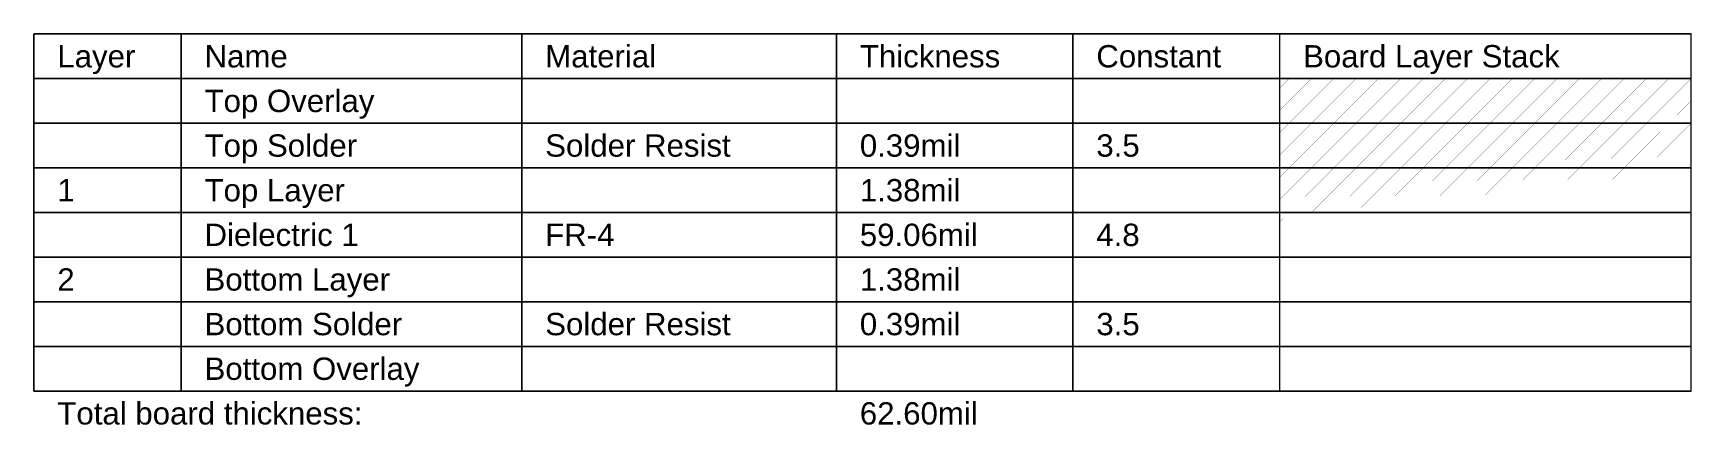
# Model space of a CAD drawing. Header units: inches. Extents: x -11 to 1110, y -7 to 455.
# Drawn here: x 707.7 to 1109.9, y 273.8 to 368.8 of the extents above; entities that cross this region are included whole.
import ezdxf

# ---------------------------------------------------------------- set-up
doc = ezdxf.new("R2010")
doc.units = ezdxf.units.IN
doc.layers.add('Fabrication Layer', color=56, linetype='Continuous')
doc.styles.add('Arial', font='', dxfattribs={"height": 0.2})
doc.styles.get('Arial').set_extended_font_data('Arial')

msp = doc.modelspace()

# ---------------------------------------------------------------- texts
at = {"layer": 'Fabrication Layer', "style": 'Arial'}
for s, height, p in [('Material', 5.414, (831.87, 360.49)), ('Thickness', 5.414, (908.16, 360.49)), ('Constant', 5.414, (965.5, 360.49)), ('Board Layer Stack', 5.4142, (1015.63, 360.49)), ('Layer', 5.414, (713.58, 360.49)), ('Name', 5.414, (749.27, 360.49)), ('Top Overlay', 5.4142, (749.27, 349.66)), ('Top Solder', 5.414, (749.27, 338.83)), ('Solder Resist', 5.4142, (831.87, 338.83)), ('0.39mil', 5.414, (908.16, 338.83)), ('3.5', 5.414, (965.5, 338.83)), ('1', 5.41, (713.58, 328)), ('Top Layer', 5.414, (749.27, 328)), ('1.38mil', 5.414, (908.16, 328)), ('Dielectric 1', 5.4142, (749.27, 317.17)), ('FR-4', 5.414, (831.87, 317.17)), ('59.06mil', 5.414, (908.16, 317.17)), ('4.8', 5.414, (965.5, 317.17)), ('2', 5.41, (713.58, 306.35)), ('Bottom Layer', 5.4142, (749.27, 306.35)), ('1.38mil', 5.414, (908.16, 306.35)), ('Bottom Solder', 5.4142, (749.27, 295.52)), ('Solder Resist', 5.4142, (831.87, 295.52)), ('0.39mil', 5.414, (908.16, 295.52)), ('3.5', 5.414, (965.5, 295.52)), ('Bottom Overlay', 5.4142, (749.27, 284.69)), ('Total board thickness:', 5.4142, (713.58, 273.86)), ('62.60mil', 5.414, (908.16, 273.86))]:
    msp.add_text(s, height=height, dxfattribs=at).set_placement(p)

# ---------------------------------------------------------------- linework, layer by layer
at = {"layer": 'Fabrication Layer'}
for points in [[(707.91, 281.98, 0.381, 0.381, 0), (707.91, 368.61, 0.381, 0.381, 0)], [(707.91, 368.61, 0.381, 0.381, 0), (1109.7, 368.61, 0.381, 0.381, 0)], [(743.61, 281.98, 0.381, 0.381, 0), (743.61, 368.61, 0.381, 0.381, 0)], [(826.21, 281.98, 0.381, 0.381, 0), (826.21, 368.61, 0.381, 0.381, 0)], [(902.49, 281.98, 0.381, 0.381, 0), (902.49, 368.61, 0.381, 0.381, 0)], [(959.83, 281.98, 0.381, 0.381, 0), (959.83, 368.61, 0.381, 0.381, 0)], [(1009.96, 281.98, 0.381, 0.381, 0), (1009.96, 368.61, 0.381, 0.381, 0)], [(1109.7, 281.98, 0.381, 0.381, 0), (1109.7, 368.61, 0.381, 0.381, 0)], [(707.91, 357.78, 0.381, 0.381, 0), (1109.7, 357.78, 0.381, 0.381, 0)], [(1009.96, 355.5, 0.0254, 0.0254, 0), (1012.24, 357.78, 0.0254, 0.0254, 0)], [(1009.96, 350.08, 0.0254, 0.0254, 0), (1017.66, 357.78, 0.0254, 0.0254, 0)], [(1012.24, 346.95, 0.0254, 0.0254, 0), (1023.07, 357.78, 0.0254, 0.0254, 0)], [(1017.66, 346.95, 0.0254, 0.0254, 0), (1028.49, 357.78, 0.0254, 0.0254, 0)], [(1023.07, 346.95, 0.0254, 0.0254, 0), (1033.9, 357.78, 0.0254, 0.0254, 0)], [(1028.49, 346.95, 0.0254, 0.0254, 0), (1039.31, 357.78, 0.0254, 0.0254, 0)], [(1033.9, 346.95, 0.0254, 0.0254, 0), (1044.73, 357.78, 0.0254, 0.0254, 0)], [(1039.31, 346.95, 0.0254, 0.0254, 0), (1050.14, 357.78, 0.0254, 0.0254, 0)], [(1044.73, 346.95, 0.0254, 0.0254, 0), (1055.56, 357.78, 0.0254, 0.0254, 0)], [(1050.14, 346.95, 0.0254, 0.0254, 0), (1060.97, 357.78, 0.0254, 0.0254, 0)], [(1055.56, 346.95, 0.0254, 0.0254, 0), (1066.39, 357.78, 0.0254, 0.0254, 0)], [(1060.97, 346.95, 0.0254, 0.0254, 0), (1071.8, 357.78, 0.0254, 0.0254, 0)], [(1066.39, 346.95, 0.0254, 0.0254, 0), (1077.21, 357.78, 0.0254, 0.0254, 0)], [(1071.8, 346.95, 0.0254, 0.0254, 0), (1082.63, 357.78, 0.0254, 0.0254, 0)], [(1077.21, 346.95, 0.0254, 0.0254, 0), (1088.04, 357.78, 0.0254, 0.0254, 0)], [(1082.63, 346.95, 0.0254, 0.0254, 0), (1093.46, 357.78, 0.0254, 0.0254, 0)], [(1088.04, 346.95, 0.0254, 0.0254, 0), (1098.87, 357.78, 0.0254, 0.0254, 0)], [(1093.46, 346.95, 0.0254, 0.0254, 0), (1104.28, 357.78, 0.0254, 0.0254, 0)], [(1098.87, 346.95, 0.0254, 0.0254, 0), (1109.7, 357.78, 0.0254, 0.0254, 0)], [(1104.28, 346.95, 0.0254, 0.0254, 0), (1109.7, 352.37, 0.0254, 0.0254, 0)], [(707.91, 346.95, 0.381, 0.381, 0), (743.61, 346.95, 0.381, 0.381, 0)], [(743.61, 346.95, 0.381, 0.381, 0), (826.21, 346.95, 0.381, 0.381, 0)], [(826.21, 346.95, 0.381, 0.381, 0), (902.49, 346.95, 0.381, 0.381, 0)], [(902.49, 346.95, 0.381, 0.381, 0), (959.83, 346.95, 0.381, 0.381, 0)], [(959.83, 346.95, 0.381, 0.381, 0), (1009.96, 346.95, 0.381, 0.381, 0)], [(1009.96, 346.95, 0.381, 0.381, 0), (1109.7, 346.95, 0.381, 0.381, 0)], [(1009.96, 344.67, 0.0254, 0.0254, 0), (1012.24, 346.95, 0.0254, 0.0254, 0)], [(1009.96, 339.25, 0.0254, 0.0254, 0), (1017.66, 346.95, 0.0254, 0.0254, 0)], [(1012.24, 336.12, 0.0254, 0.0254, 0), (1023.07, 346.95, 0.0254, 0.0254, 0)], [(1017.66, 336.12, 0.0254, 0.0254, 0), (1028.49, 346.95, 0.0254, 0.0254, 0)], [(1023.07, 336.12, 0.0254, 0.0254, 0), (1033.9, 346.95, 0.0254, 0.0254, 0)], [(1028.49, 336.12, 0.0254, 0.0254, 0), (1039.31, 346.95, 0.0254, 0.0254, 0)], [(1033.9, 336.12, 0.0254, 0.0254, 0), (1044.73, 346.95, 0.0254, 0.0254, 0)], [(1039.31, 336.12, 0.0254, 0.0254, 0), (1050.14, 346.95, 0.0254, 0.0254, 0)], [(1044.73, 336.12, 0.0254, 0.0254, 0), (1055.56, 346.95, 0.0254, 0.0254, 0)], [(1050.14, 336.12, 0.0254, 0.0254, 0), (1060.97, 346.95, 0.0254, 0.0254, 0)], [(1055.56, 336.12, 0.0254, 0.0254, 0), (1066.39, 346.95, 0.0254, 0.0254, 0)], [(1060.97, 336.12, 0.0254, 0.0254, 0), (1071.8, 346.95, 0.0254, 0.0254, 0)], [(1066.39, 336.12, 0.0254, 0.0254, 0), (1077.21, 346.95, 0.0254, 0.0254, 0)], [(1071.8, 336.12, 0.0254, 0.0254, 0), (1082.63, 346.95, 0.0254, 0.0254, 0)], [(1077.21, 336.12, 0.0254, 0.0254, 0), (1088.04, 346.95, 0.0254, 0.0254, 0)], [(1082.63, 336.12, 0.0254, 0.0254, 0), (1093.46, 346.95, 0.0254, 0.0254, 0)], [(1088.04, 336.12, 0.0254, 0.0254, 0), (1098.87, 346.95, 0.0254, 0.0254, 0)], [(1093.46, 336.12, 0.0254, 0.0254, 0), (1104.28, 346.95, 0.0254, 0.0254, 0)], [(1098.87, 336.12, 0.0254, 0.0254, 0), (1109.7, 346.95, 0.0254, 0.0254, 0)], [(1104.28, 336.12, 0.0254, 0.0254, 0), (1109.7, 341.54, 0.0254, 0.0254, 0)], [(707.91, 336.12, 0.381, 0.381, 0), (743.61, 336.12, 0.381, 0.381, 0)], [(743.61, 336.12, 0.381, 0.381, 0), (826.21, 336.12, 0.381, 0.381, 0)], [(826.21, 336.12, 0.381, 0.381, 0), (902.49, 336.12, 0.381, 0.381, 0)], [(902.49, 336.12, 0.381, 0.381, 0), (959.83, 336.12, 0.381, 0.381, 0)], [(959.83, 336.12, 0.381, 0.381, 0), (1009.96, 336.12, 0.381, 0.381, 0)], [(1009.96, 336.12, 0.381, 0.381, 0), (1109.7, 336.12, 0.381, 0.381, 0)], [(1009.96, 333.84, 0.0254, 0.0254, 0), (1012.24, 336.12, 0.0254, 0.0254, 0)], [(1009.96, 328.43, 0.0254, 0.0254, 0), (1017.66, 336.12, 0.0254, 0.0254, 0)], [(1012.24, 325.3, 0.0254, 0.0254, 0), (1023.07, 336.12, 0.0254, 0.0254, 0)], [(1017.66, 325.3, 0.0254, 0.0254, 0), (1028.49, 336.12, 0.0254, 0.0254, 0)], [(1023.07, 325.3, 0.0254, 0.0254, 0), (1033.9, 336.12, 0.0254, 0.0254, 0)], [(1028.49, 325.3, 0.0254, 0.0254, 0), (1039.31, 336.12, 0.0254, 0.0254, 0)], [(1033.9, 325.3, 0.0254, 0.0254, 0), (1044.73, 336.12, 0.0254, 0.0254, 0)], [(1039.31, 325.3, 0.0254, 0.0254, 0), (1050.14, 336.12, 0.0254, 0.0254, 0)], [(1044.73, 325.3, 0.0254, 0.0254, 0), (1055.56, 336.12, 0.0254, 0.0254, 0)], [(1050.14, 325.3, 0.0254, 0.0254, 0), (1060.97, 336.12, 0.0254, 0.0254, 0)], [(1055.56, 325.3, 0.0254, 0.0254, 0), (1066.39, 336.12, 0.0254, 0.0254, 0)], [(1060.97, 325.3, 0.0254, 0.0254, 0), (1071.8, 336.12, 0.0254, 0.0254, 0)], [(1066.39, 325.3, 0.0254, 0.0254, 0), (1077.21, 336.12, 0.0254, 0.0254, 0)], [(1071.8, 325.3, 0.0254, 0.0254, 0), (1082.63, 336.12, 0.0254, 0.0254, 0)], [(1077.21, 325.3, 0.0254, 0.0254, 0), (1088.04, 336.12, 0.0254, 0.0254, 0)], [(1082.63, 325.3, 0.0254, 0.0254, 0), (1093.46, 336.12, 0.0254, 0.0254, 0)], [(1088.04, 325.3, 0.0254, 0.0254, 0), (1098.87, 336.12, 0.0254, 0.0254, 0)], [(1093.46, 325.3, 0.0254, 0.0254, 0), (1104.28, 336.12, 0.0254, 0.0254, 0)], [(1098.87, 325.3, 0.0254, 0.0254, 0), (1109.7, 336.12, 0.0254, 0.0254, 0)], [(1104.28, 325.3, 0.0254, 0.0254, 0), (1109.7, 330.71, 0.0254, 0.0254, 0)], [(707.91, 325.3, 0.381, 0.381, 0), (743.61, 325.3, 0.381, 0.381, 0)], [(743.61, 325.3, 0.381, 0.381, 0), (826.21, 325.3, 0.381, 0.381, 0)], [(826.21, 325.3, 0.381, 0.381, 0), (902.49, 325.3, 0.381, 0.381, 0)], [(902.49, 325.3, 0.381, 0.381, 0), (959.83, 325.3, 0.381, 0.381, 0)], [(959.83, 325.3, 0.381, 0.381, 0), (1009.96, 325.3, 0.381, 0.381, 0)], [(1009.96, 325.3, 0.381, 0.381, 0), (1109.7, 325.3, 0.381, 0.381, 0)], [(1009.96, 323.01, 0.0254, 0.0254, 0), (1012.24, 325.3, 0.0254, 0.0254, 0)], [(1009.96, 317.6, 0.0254, 0.0254, 0), (1017.66, 325.3, 0.0254, 0.0254, 0)], [(1012.24, 314.47, 0.0254, 0.0254, 0), (1023.07, 325.3, 0.0254, 0.0254, 0)], [(1017.66, 314.47, 0.0254, 0.0254, 0), (1028.49, 325.3, 0.0254, 0.0254, 0)], [(1023.07, 314.47, 0.0254, 0.0254, 0), (1033.9, 325.3, 0.0254, 0.0254, 0)], [(1028.49, 314.47, 0.0254, 0.0254, 0), (1039.31, 325.3, 0.0254, 0.0254, 0)], [(1033.9, 314.47, 0.0254, 0.0254, 0), (1044.73, 325.3, 0.0254, 0.0254, 0)], [(1039.31, 314.47, 0.0254, 0.0254, 0), (1050.14, 325.3, 0.0254, 0.0254, 0)], [(1044.73, 314.47, 0.0254, 0.0254, 0), (1055.56, 325.3, 0.0254, 0.0254, 0)], [(1050.14, 314.47, 0.0254, 0.0254, 0), (1060.97, 325.3, 0.0254, 0.0254, 0)], [(1055.56, 314.47, 0.0254, 0.0254, 0), (1066.39, 325.3, 0.0254, 0.0254, 0)], [(1060.97, 314.47, 0.0254, 0.0254, 0), (1071.8, 325.3, 0.0254, 0.0254, 0)], [(1066.39, 314.47, 0.0254, 0.0254, 0), (1077.21, 325.3, 0.0254, 0.0254, 0)], [(1071.8, 314.47, 0.0254, 0.0254, 0), (1082.63, 325.3, 0.0254, 0.0254, 0)], [(1077.21, 314.47, 0.0254, 0.0254, 0), (1088.04, 325.3, 0.0254, 0.0254, 0)], [(1082.63, 314.47, 0.0254, 0.0254, 0), (1093.46, 325.3, 0.0254, 0.0254, 0)], [(1088.04, 314.47, 0.0254, 0.0254, 0), (1098.87, 325.3, 0.0254, 0.0254, 0)], [(1093.46, 314.47, 0.0254, 0.0254, 0), (1104.28, 325.3, 0.0254, 0.0254, 0)], [(1098.87, 314.47, 0.0254, 0.0254, 0), (1109.7, 325.3, 0.0254, 0.0254, 0)], [(1104.28, 314.47, 0.0254, 0.0254, 0), (1109.7, 319.88, 0.0254, 0.0254, 0)], [(707.91, 314.47, 0.381, 0.381, 0), (743.61, 314.47, 0.381, 0.381, 0)], [(743.61, 314.47, 0.381, 0.381, 0), (826.21, 314.47, 0.381, 0.381, 0)], [(826.21, 314.47, 0.381, 0.381, 0), (902.49, 314.47, 0.381, 0.381, 0)], [(902.49, 314.47, 0.381, 0.381, 0), (959.83, 314.47, 0.381, 0.381, 0)], [(959.83, 314.47, 0.381, 0.381, 0), (1009.96, 314.47, 0.381, 0.381, 0)], [(1009.96, 314.47, 0.381, 0.381, 0), (1109.7, 314.47, 0.381, 0.381, 0)], [(1009.96, 312.18, 0.0254, 0.0254, 0), (1012.24, 314.47, 0.0254, 0.0254, 0)], [(1009.96, 306.77, 0.0254, 0.0254, 0), (1017.66, 314.47, 0.0254, 0.0254, 0)], [(1012.24, 303.64, 0.0254, 0.0254, 0), (1023.07, 314.47, 0.0254, 0.0254, 0)], [(1017.66, 303.64, 0.0254, 0.0254, 0), (1028.49, 314.47, 0.0254, 0.0254, 0)], [(1023.07, 303.64, 0.0254, 0.0254, 0), (1033.9, 314.47, 0.0254, 0.0254, 0)], [(1028.49, 303.64, 0.0254, 0.0254, 0), (1039.31, 314.47, 0.0254, 0.0254, 0)], [(1033.9, 303.64, 0.0254, 0.0254, 0), (1044.73, 314.47, 0.0254, 0.0254, 0)], [(1039.31, 303.64, 0.0254, 0.0254, 0), (1050.14, 314.47, 0.0254, 0.0254, 0)], [(1044.73, 303.64, 0.0254, 0.0254, 0), (1055.56, 314.47, 0.0254, 0.0254, 0)], [(1050.14, 303.64, 0.0254, 0.0254, 0), (1060.97, 314.47, 0.0254, 0.0254, 0)], [(1055.56, 303.64, 0.0254, 0.0254, 0), (1066.39, 314.47, 0.0254, 0.0254, 0)], [(1060.97, 303.64, 0.0254, 0.0254, 0), (1071.8, 314.47, 0.0254, 0.0254, 0)], [(1066.39, 303.64, 0.0254, 0.0254, 0), (1077.21, 314.47, 0.0254, 0.0254, 0)], [(1071.8, 303.64, 0.0254, 0.0254, 0), (1082.63, 314.47, 0.0254, 0.0254, 0)], [(1077.21, 303.64, 0.0254, 0.0254, 0), (1088.04, 314.47, 0.0254, 0.0254, 0)], [(1082.63, 303.64, 0.0254, 0.0254, 0), (1093.46, 314.47, 0.0254, 0.0254, 0)], [(1088.04, 303.64, 0.0254, 0.0254, 0), (1098.87, 314.47, 0.0254, 0.0254, 0)], [(1093.46, 303.64, 0.0254, 0.0254, 0), (1104.28, 314.47, 0.0254, 0.0254, 0)], [(1098.87, 303.64, 0.0254, 0.0254, 0), (1109.7, 314.47, 0.0254, 0.0254, 0)], [(1104.28, 303.64, 0.0254, 0.0254, 0), (1109.7, 309.05, 0.0254, 0.0254, 0)], [(707.91, 303.64, 0.381, 0.381, 0), (743.61, 303.64, 0.381, 0.381, 0)], [(743.61, 303.64, 0.381, 0.381, 0), (826.21, 303.64, 0.381, 0.381, 0)], [(826.21, 303.64, 0.381, 0.381, 0), (902.49, 303.64, 0.381, 0.381, 0)], [(902.49, 303.64, 0.381, 0.381, 0), (959.83, 303.64, 0.381, 0.381, 0)], [(959.83, 303.64, 0.381, 0.381, 0), (1009.96, 303.64, 0.381, 0.381, 0)], [(1009.96, 303.64, 0.381, 0.381, 0), (1109.7, 303.64, 0.381, 0.381, 0)], [(1009.96, 301.35, 0.0254, 0.0254, 0), (1012.24, 303.64, 0.0254, 0.0254, 0)], [(1009.96, 295.94, 0.0254, 0.0254, 0), (1017.66, 303.64, 0.0254, 0.0254, 0)], [(1012.24, 292.81, 0.0254, 0.0254, 0), (1023.07, 303.64, 0.0254, 0.0254, 0)], [(1017.66, 292.81, 0.0254, 0.0254, 0), (1028.49, 303.64, 0.0254, 0.0254, 0)], [(1023.07, 292.81, 0.0254, 0.0254, 0), (1033.9, 303.64, 0.0254, 0.0254, 0)], [(1028.49, 292.81, 0.0254, 0.0254, 0), (1039.31, 303.64, 0.0254, 0.0254, 0)], [(1033.9, 292.81, 0.0254, 0.0254, 0), (1044.73, 303.64, 0.0254, 0.0254, 0)], [(1039.31, 292.81, 0.0254, 0.0254, 0), (1050.14, 303.64, 0.0254, 0.0254, 0)], [(1044.73, 292.81, 0.0254, 0.0254, 0), (1055.56, 303.64, 0.0254, 0.0254, 0)], [(1050.14, 292.81, 0.0254, 0.0254, 0), (1060.97, 303.64, 0.0254, 0.0254, 0)], [(1055.56, 292.81, 0.0254, 0.0254, 0), (1066.39, 303.64, 0.0254, 0.0254, 0)], [(1060.97, 292.81, 0.0254, 0.0254, 0), (1071.8, 303.64, 0.0254, 0.0254, 0)], [(1066.39, 292.81, 0.0254, 0.0254, 0), (1077.21, 303.64, 0.0254, 0.0254, 0)], [(1071.8, 292.81, 0.0254, 0.0254, 0), (1082.63, 303.64, 0.0254, 0.0254, 0)], [(1077.21, 292.81, 0.0254, 0.0254, 0), (1088.04, 303.64, 0.0254, 0.0254, 0)], [(1082.63, 292.81, 0.0254, 0.0254, 0), (1093.46, 303.64, 0.0254, 0.0254, 0)], [(1088.04, 292.81, 0.0254, 0.0254, 0), (1098.87, 303.64, 0.0254, 0.0254, 0)], [(1093.46, 292.81, 0.0254, 0.0254, 0), (1104.28, 303.64, 0.0254, 0.0254, 0)], [(1098.87, 292.81, 0.0254, 0.0254, 0), (1109.7, 303.64, 0.0254, 0.0254, 0)], [(1104.28, 292.81, 0.0254, 0.0254, 0), (1109.7, 298.22, 0.0254, 0.0254, 0)], [(707.91, 292.81, 0.381, 0.381, 0), (743.61, 292.81, 0.381, 0.381, 0)], [(743.61, 292.81, 0.381, 0.381, 0), (826.21, 292.81, 0.381, 0.381, 0)], [(826.21, 292.81, 0.381, 0.381, 0), (902.49, 292.81, 0.381, 0.381, 0)], [(902.49, 292.81, 0.381, 0.381, 0), (959.83, 292.81, 0.381, 0.381, 0)], [(959.83, 292.81, 0.381, 0.381, 0), (1009.96, 292.81, 0.381, 0.381, 0)], [(1009.96, 292.81, 0.381, 0.381, 0), (1109.7, 292.81, 0.381, 0.381, 0)], [(1009.96, 290.53, 0.0254, 0.0254, 0), (1012.24, 292.81, 0.0254, 0.0254, 0)], [(1009.96, 285.11, 0.0254, 0.0254, 0), (1017.66, 292.81, 0.0254, 0.0254, 0)], [(1012.24, 281.98, 0.0254, 0.0254, 0), (1023.07, 292.81, 0.0254, 0.0254, 0)], [(1017.66, 281.98, 0.0254, 0.0254, 0), (1028.49, 292.81, 0.0254, 0.0254, 0)], [(1023.07, 281.98, 0.0254, 0.0254, 0), (1033.9, 292.81, 0.0254, 0.0254, 0)], [(1028.49, 281.98, 0.0254, 0.0254, 0), (1039.31, 292.81, 0.0254, 0.0254, 0)], [(1033.9, 281.98, 0.0254, 0.0254, 0), (1044.73, 292.81, 0.0254, 0.0254, 0)], [(1039.31, 281.98, 0.0254, 0.0254, 0), (1050.14, 292.81, 0.0254, 0.0254, 0)], [(1044.73, 281.98, 0.0254, 0.0254, 0), (1055.56, 292.81, 0.0254, 0.0254, 0)], [(1050.14, 281.98, 0.0254, 0.0254, 0), (1060.97, 292.81, 0.0254, 0.0254, 0)], [(1055.56, 281.98, 0.0254, 0.0254, 0), (1066.39, 292.81, 0.0254, 0.0254, 0)], [(1060.97, 281.98, 0.0254, 0.0254, 0), (1071.8, 292.81, 0.0254, 0.0254, 0)], [(1066.39, 281.98, 0.0254, 0.0254, 0), (1077.21, 292.81, 0.0254, 0.0254, 0)], [(1071.8, 281.98, 0.0254, 0.0254, 0), (1082.63, 292.81, 0.0254, 0.0254, 0)], [(1077.21, 281.98, 0.0254, 0.0254, 0), (1088.04, 292.81, 0.0254, 0.0254, 0)], [(1082.63, 281.98, 0.0254, 0.0254, 0), (1093.46, 292.81, 0.0254, 0.0254, 0)], [(1088.04, 281.98, 0.0254, 0.0254, 0), (1098.87, 292.81, 0.0254, 0.0254, 0)], [(1093.46, 281.98, 0.0254, 0.0254, 0), (1104.28, 292.81, 0.0254, 0.0254, 0)], [(1098.87, 281.98, 0.0254, 0.0254, 0), (1109.7, 292.81, 0.0254, 0.0254, 0)], [(1104.28, 281.98, 0.0254, 0.0254, 0), (1109.7, 287.4, 0.0254, 0.0254, 0)], [(707.91, 281.98, 0.381, 0.381, 0), (743.61, 281.98, 0.381, 0.381, 0)], [(743.61, 281.98, 0.381, 0.381, 0), (826.21, 281.98, 0.381, 0.381, 0)], [(826.21, 281.98, 0.381, 0.381, 0), (902.49, 281.98, 0.381, 0.381, 0)], [(902.49, 281.98, 0.381, 0.381, 0), (959.83, 281.98, 0.381, 0.381, 0)], [(959.83, 281.98, 0.381, 0.381, 0), (1009.96, 281.98, 0.381, 0.381, 0)], [(1009.96, 281.98, 0.381, 0.381, 0), (1109.7, 281.98, 0.381, 0.381, 0)]]:
    msp.add_lwpolyline(points, format="xyseb", dxfattribs=at)
for points in [[(707.82, 368.61, 0.191, 0.191, 1), (708.01, 368.61, 0.191, 0.191, 1)], [(707.82, 368.61, 0.191, 0.191, 1), (708.01, 368.61, 0.191, 0.191, 1)], [(743.51, 368.61, 0.191, 0.191, 1), (743.7, 368.61, 0.191, 0.191, 1)], [(826.11, 368.61, 0.191, 0.191, 1), (826.3, 368.61, 0.191, 0.191, 1)], [(902.4, 368.61, 0.191, 0.191, 1), (902.59, 368.61, 0.191, 0.191, 1)], [(959.74, 368.61, 0.191, 0.191, 1), (959.93, 368.61, 0.191, 0.191, 1)], [(1009.86, 368.61, 0.191, 0.191, 1), (1010.05, 368.61, 0.191, 0.191, 1)], [(1109.6, 368.61, 0.191, 0.191, 1), (1109.79, 368.61, 0.191, 0.191, 1)], [(1109.6, 368.61, 0.191, 0.191, 1), (1109.79, 368.61, 0.191, 0.191, 1)], [(707.82, 357.78, 0.191, 0.191, 1), (708.01, 357.78, 0.191, 0.191, 1)], [(1109.6, 357.78, 0.191, 0.191, 1), (1109.79, 357.78, 0.191, 0.191, 1)], [(1009.95, 355.5, 0.0127, 0.0127, 1), (1009.97, 355.5, 0.0127, 0.0127, 1)], [(1012.24, 357.78, 0.0127, 0.0127, 1), (1012.25, 357.78, 0.0127, 0.0127, 1)], [(1017.65, 357.78, 0.0127, 0.0127, 1), (1017.66, 357.78, 0.0127, 0.0127, 1)], [(1023.07, 357.78, 0.0127, 0.0127, 1), (1023.08, 357.78, 0.0127, 0.0127, 1)], [(1028.48, 357.78, 0.0127, 0.0127, 1), (1028.49, 357.78, 0.0127, 0.0127, 1)], [(1033.89, 357.78, 0.0127, 0.0127, 1), (1033.91, 357.78, 0.0127, 0.0127, 1)], [(1039.31, 357.78, 0.0127, 0.0127, 1), (1039.32, 357.78, 0.0127, 0.0127, 1)], [(1044.72, 357.78, 0.0127, 0.0127, 1), (1044.73, 357.78, 0.0127, 0.0127, 1)], [(1050.14, 357.78, 0.0127, 0.0127, 1), (1050.15, 357.78, 0.0127, 0.0127, 1)], [(1055.55, 357.78, 0.0127, 0.0127, 1), (1055.56, 357.78, 0.0127, 0.0127, 1)], [(1060.96, 357.78, 0.0127, 0.0127, 1), (1060.98, 357.78, 0.0127, 0.0127, 1)], [(1066.38, 357.78, 0.0127, 0.0127, 1), (1066.39, 357.78, 0.0127, 0.0127, 1)], [(1071.79, 357.78, 0.0127, 0.0127, 1), (1071.81, 357.78, 0.0127, 0.0127, 1)], [(1077.21, 357.78, 0.0127, 0.0127, 1), (1077.22, 357.78, 0.0127, 0.0127, 1)], [(1082.62, 357.78, 0.0127, 0.0127, 1), (1082.63, 357.78, 0.0127, 0.0127, 1)], [(1088.04, 357.78, 0.0127, 0.0127, 1), (1088.05, 357.78, 0.0127, 0.0127, 1)], [(1093.45, 357.78, 0.0127, 0.0127, 1), (1093.46, 357.78, 0.0127, 0.0127, 1)], [(1098.86, 357.78, 0.0127, 0.0127, 1), (1098.88, 357.78, 0.0127, 0.0127, 1)], [(1104.28, 357.78, 0.0127, 0.0127, 1), (1104.29, 357.78, 0.0127, 0.0127, 1)], [(1109.69, 357.78, 0.0127, 0.0127, 1), (1109.71, 357.78, 0.0127, 0.0127, 1)], [(1009.95, 350.08, 0.0127, 0.0127, 1), (1009.97, 350.08, 0.0127, 0.0127, 1)], [(1109.69, 352.37, 0.0127, 0.0127, 1), (1109.71, 352.37, 0.0127, 0.0127, 1)], [(707.82, 346.95, 0.191, 0.191, 1), (708.01, 346.95, 0.191, 0.191, 1)], [(743.51, 346.95, 0.191, 0.191, 1), (743.7, 346.95, 0.191, 0.191, 1)], [(743.51, 346.95, 0.191, 0.191, 1), (743.7, 346.95, 0.191, 0.191, 1)], [(826.11, 346.95, 0.191, 0.191, 1), (826.3, 346.95, 0.191, 0.191, 1)], [(826.11, 346.95, 0.191, 0.191, 1), (826.3, 346.95, 0.191, 0.191, 1)], [(902.4, 346.95, 0.191, 0.191, 1), (902.59, 346.95, 0.191, 0.191, 1)], [(902.4, 346.95, 0.191, 0.191, 1), (902.59, 346.95, 0.191, 0.191, 1)], [(959.74, 346.95, 0.191, 0.191, 1), (959.93, 346.95, 0.191, 0.191, 1)], [(959.74, 346.95, 0.191, 0.191, 1), (959.93, 346.95, 0.191, 0.191, 1)], [(1009.86, 346.95, 0.191, 0.191, 1), (1010.05, 346.95, 0.191, 0.191, 1)], [(1009.86, 346.95, 0.191, 0.191, 1), (1010.05, 346.95, 0.191, 0.191, 1)], [(1012.24, 346.95, 0.0127, 0.0127, 1), (1012.25, 346.95, 0.0127, 0.0127, 1)], [(1012.24, 346.95, 0.0127, 0.0127, 1), (1012.25, 346.95, 0.0127, 0.0127, 1)], [(1017.65, 346.95, 0.0127, 0.0127, 1), (1017.66, 346.95, 0.0127, 0.0127, 1)], [(1017.65, 346.95, 0.0127, 0.0127, 1), (1017.66, 346.95, 0.0127, 0.0127, 1)], [(1023.07, 346.95, 0.0127, 0.0127, 1), (1023.08, 346.95, 0.0127, 0.0127, 1)], [(1023.07, 346.95, 0.0127, 0.0127, 1), (1023.08, 346.95, 0.0127, 0.0127, 1)], [(1028.48, 346.95, 0.0127, 0.0127, 1), (1028.49, 346.95, 0.0127, 0.0127, 1)], [(1028.48, 346.95, 0.0127, 0.0127, 1), (1028.49, 346.95, 0.0127, 0.0127, 1)], [(1033.89, 346.95, 0.0127, 0.0127, 1), (1033.91, 346.95, 0.0127, 0.0127, 1)], [(1033.89, 346.95, 0.0127, 0.0127, 1), (1033.91, 346.95, 0.0127, 0.0127, 1)], [(1039.31, 346.95, 0.0127, 0.0127, 1), (1039.32, 346.95, 0.0127, 0.0127, 1)], [(1039.31, 346.95, 0.0127, 0.0127, 1), (1039.32, 346.95, 0.0127, 0.0127, 1)], [(1044.72, 346.95, 0.0127, 0.0127, 1), (1044.73, 346.95, 0.0127, 0.0127, 1)], [(1044.72, 346.95, 0.0127, 0.0127, 1), (1044.73, 346.95, 0.0127, 0.0127, 1)], [(1050.14, 346.95, 0.0127, 0.0127, 1), (1050.15, 346.95, 0.0127, 0.0127, 1)], [(1050.14, 346.95, 0.0127, 0.0127, 1), (1050.15, 346.95, 0.0127, 0.0127, 1)], [(1055.55, 346.95, 0.0127, 0.0127, 1), (1055.56, 346.95, 0.0127, 0.0127, 1)], [(1055.55, 346.95, 0.0127, 0.0127, 1), (1055.56, 346.95, 0.0127, 0.0127, 1)], [(1060.96, 346.95, 0.0127, 0.0127, 1), (1060.98, 346.95, 0.0127, 0.0127, 1)], [(1060.96, 346.95, 0.0127, 0.0127, 1), (1060.98, 346.95, 0.0127, 0.0127, 1)], [(1066.38, 346.95, 0.0127, 0.0127, 1), (1066.39, 346.95, 0.0127, 0.0127, 1)], [(1066.38, 346.95, 0.0127, 0.0127, 1), (1066.39, 346.95, 0.0127, 0.0127, 1)], [(1071.79, 346.95, 0.0127, 0.0127, 1), (1071.81, 346.95, 0.0127, 0.0127, 1)], [(1071.79, 346.95, 0.0127, 0.0127, 1), (1071.81, 346.95, 0.0127, 0.0127, 1)], [(1077.21, 346.95, 0.0127, 0.0127, 1), (1077.22, 346.95, 0.0127, 0.0127, 1)], [(1077.21, 346.95, 0.0127, 0.0127, 1), (1077.22, 346.95, 0.0127, 0.0127, 1)], [(1082.62, 346.95, 0.0127, 0.0127, 1), (1082.63, 346.95, 0.0127, 0.0127, 1)], [(1082.62, 346.95, 0.0127, 0.0127, 1), (1082.63, 346.95, 0.0127, 0.0127, 1)], [(1088.04, 346.95, 0.0127, 0.0127, 1), (1088.05, 346.95, 0.0127, 0.0127, 1)], [(1088.04, 346.95, 0.0127, 0.0127, 1), (1088.05, 346.95, 0.0127, 0.0127, 1)], [(1093.45, 346.95, 0.0127, 0.0127, 1), (1093.46, 346.95, 0.0127, 0.0127, 1)], [(1093.45, 346.95, 0.0127, 0.0127, 1), (1093.46, 346.95, 0.0127, 0.0127, 1)], [(1098.86, 346.95, 0.0127, 0.0127, 1), (1098.88, 346.95, 0.0127, 0.0127, 1)], [(1098.86, 346.95, 0.0127, 0.0127, 1), (1098.88, 346.95, 0.0127, 0.0127, 1)], [(1104.28, 346.95, 0.0127, 0.0127, 1), (1104.29, 346.95, 0.0127, 0.0127, 1)], [(1104.28, 346.95, 0.0127, 0.0127, 1), (1104.29, 346.95, 0.0127, 0.0127, 1)], [(1109.6, 346.95, 0.191, 0.191, 1), (1109.79, 346.95, 0.191, 0.191, 1)], [(1109.69, 346.95, 0.0127, 0.0127, 1), (1109.71, 346.95, 0.0127, 0.0127, 1)], [(1009.95, 344.67, 0.0127, 0.0127, 1), (1009.97, 344.67, 0.0127, 0.0127, 1)], [(1009.95, 339.25, 0.0127, 0.0127, 1), (1009.97, 339.25, 0.0127, 0.0127, 1)], [(1109.69, 341.54, 0.0127, 0.0127, 1), (1109.71, 341.54, 0.0127, 0.0127, 1)], [(707.82, 336.12, 0.191, 0.191, 1), (708.01, 336.12, 0.191, 0.191, 1)], [(743.51, 336.12, 0.191, 0.191, 1), (743.7, 336.12, 0.191, 0.191, 1)], [(743.51, 336.12, 0.191, 0.191, 1), (743.7, 336.12, 0.191, 0.191, 1)], [(826.11, 336.12, 0.191, 0.191, 1), (826.3, 336.12, 0.191, 0.191, 1)], [(826.11, 336.12, 0.191, 0.191, 1), (826.3, 336.12, 0.191, 0.191, 1)], [(902.4, 336.12, 0.191, 0.191, 1), (902.59, 336.12, 0.191, 0.191, 1)], [(902.4, 336.12, 0.191, 0.191, 1), (902.59, 336.12, 0.191, 0.191, 1)], [(959.74, 336.12, 0.191, 0.191, 1), (959.93, 336.12, 0.191, 0.191, 1)], [(959.74, 336.12, 0.191, 0.191, 1), (959.93, 336.12, 0.191, 0.191, 1)], [(1009.86, 336.12, 0.191, 0.191, 1), (1010.05, 336.12, 0.191, 0.191, 1)], [(1009.86, 336.12, 0.191, 0.191, 1), (1010.05, 336.12, 0.191, 0.191, 1)], [(1009.95, 333.84, 0.0127, 0.0127, 1), (1009.97, 333.84, 0.0127, 0.0127, 1)], [(1012.24, 336.12, 0.0127, 0.0127, 1), (1012.25, 336.12, 0.0127, 0.0127, 1)], [(1012.24, 336.12, 0.0127, 0.0127, 1), (1012.25, 336.12, 0.0127, 0.0127, 1)], [(1017.65, 336.12, 0.0127, 0.0127, 1), (1017.66, 336.12, 0.0127, 0.0127, 1)], [(1017.65, 336.12, 0.0127, 0.0127, 1), (1017.66, 336.12, 0.0127, 0.0127, 1)], [(1023.07, 336.12, 0.0127, 0.0127, 1), (1023.08, 336.12, 0.0127, 0.0127, 1)], [(1023.07, 336.12, 0.0127, 0.0127, 1), (1023.08, 336.12, 0.0127, 0.0127, 1)], [(1028.48, 336.12, 0.0127, 0.0127, 1), (1028.49, 336.12, 0.0127, 0.0127, 1)], [(1028.48, 336.12, 0.0127, 0.0127, 1), (1028.49, 336.12, 0.0127, 0.0127, 1)], [(1033.89, 336.12, 0.0127, 0.0127, 1), (1033.91, 336.12, 0.0127, 0.0127, 1)], [(1033.89, 336.12, 0.0127, 0.0127, 1), (1033.91, 336.12, 0.0127, 0.0127, 1)], [(1039.31, 336.12, 0.0127, 0.0127, 1), (1039.32, 336.12, 0.0127, 0.0127, 1)], [(1039.31, 336.12, 0.0127, 0.0127, 1), (1039.32, 336.12, 0.0127, 0.0127, 1)], [(1044.72, 336.12, 0.0127, 0.0127, 1), (1044.73, 336.12, 0.0127, 0.0127, 1)], [(1044.72, 336.12, 0.0127, 0.0127, 1), (1044.73, 336.12, 0.0127, 0.0127, 1)], [(1050.14, 336.12, 0.0127, 0.0127, 1), (1050.15, 336.12, 0.0127, 0.0127, 1)], [(1050.14, 336.12, 0.0127, 0.0127, 1), (1050.15, 336.12, 0.0127, 0.0127, 1)], [(1055.55, 336.12, 0.0127, 0.0127, 1), (1055.56, 336.12, 0.0127, 0.0127, 1)], [(1055.55, 336.12, 0.0127, 0.0127, 1), (1055.56, 336.12, 0.0127, 0.0127, 1)], [(1060.96, 336.12, 0.0127, 0.0127, 1), (1060.98, 336.12, 0.0127, 0.0127, 1)], [(1060.96, 336.12, 0.0127, 0.0127, 1), (1060.98, 336.12, 0.0127, 0.0127, 1)], [(1066.38, 336.12, 0.0127, 0.0127, 1), (1066.39, 336.12, 0.0127, 0.0127, 1)], [(1066.38, 336.12, 0.0127, 0.0127, 1), (1066.39, 336.12, 0.0127, 0.0127, 1)], [(1071.79, 336.12, 0.0127, 0.0127, 1), (1071.81, 336.12, 0.0127, 0.0127, 1)], [(1071.79, 336.12, 0.0127, 0.0127, 1), (1071.81, 336.12, 0.0127, 0.0127, 1)], [(1077.21, 336.12, 0.0127, 0.0127, 1), (1077.22, 336.12, 0.0127, 0.0127, 1)], [(1077.21, 336.12, 0.0127, 0.0127, 1), (1077.22, 336.12, 0.0127, 0.0127, 1)], [(1082.62, 336.12, 0.0127, 0.0127, 1), (1082.63, 336.12, 0.0127, 0.0127, 1)], [(1082.62, 336.12, 0.0127, 0.0127, 1), (1082.63, 336.12, 0.0127, 0.0127, 1)], [(1088.04, 336.12, 0.0127, 0.0127, 1), (1088.05, 336.12, 0.0127, 0.0127, 1)], [(1088.04, 336.12, 0.0127, 0.0127, 1), (1088.05, 336.12, 0.0127, 0.0127, 1)], [(1093.45, 336.12, 0.0127, 0.0127, 1), (1093.46, 336.12, 0.0127, 0.0127, 1)], [(1093.45, 336.12, 0.0127, 0.0127, 1), (1093.46, 336.12, 0.0127, 0.0127, 1)], [(1098.86, 336.12, 0.0127, 0.0127, 1), (1098.88, 336.12, 0.0127, 0.0127, 1)], [(1098.86, 336.12, 0.0127, 0.0127, 1), (1098.88, 336.12, 0.0127, 0.0127, 1)], [(1104.28, 336.12, 0.0127, 0.0127, 1), (1104.29, 336.12, 0.0127, 0.0127, 1)], [(1104.28, 336.12, 0.0127, 0.0127, 1), (1104.29, 336.12, 0.0127, 0.0127, 1)], [(1109.6, 336.12, 0.191, 0.191, 1), (1109.79, 336.12, 0.191, 0.191, 1)], [(1109.69, 336.12, 0.0127, 0.0127, 1), (1109.71, 336.12, 0.0127, 0.0127, 1)], [(1109.69, 330.71, 0.0127, 0.0127, 1), (1109.71, 330.71, 0.0127, 0.0127, 1)], [(1009.95, 328.43, 0.0127, 0.0127, 1), (1009.97, 328.43, 0.0127, 0.0127, 1)], [(707.82, 325.3, 0.191, 0.191, 1), (708.01, 325.3, 0.191, 0.191, 1)], [(743.51, 325.3, 0.191, 0.191, 1), (743.7, 325.3, 0.191, 0.191, 1)], [(743.51, 325.3, 0.191, 0.191, 1), (743.7, 325.3, 0.191, 0.191, 1)], [(826.11, 325.3, 0.191, 0.191, 1), (826.3, 325.3, 0.191, 0.191, 1)], [(826.11, 325.3, 0.191, 0.191, 1), (826.3, 325.3, 0.191, 0.191, 1)], [(902.4, 325.3, 0.191, 0.191, 1), (902.59, 325.3, 0.191, 0.191, 1)], [(902.4, 325.3, 0.191, 0.191, 1), (902.59, 325.3, 0.191, 0.191, 1)], [(959.74, 325.3, 0.191, 0.191, 1), (959.93, 325.3, 0.191, 0.191, 1)], [(959.74, 325.3, 0.191, 0.191, 1), (959.93, 325.3, 0.191, 0.191, 1)], [(1009.86, 325.3, 0.191, 0.191, 1), (1010.05, 325.3, 0.191, 0.191, 1)], [(1009.86, 325.3, 0.191, 0.191, 1), (1010.05, 325.3, 0.191, 0.191, 1)], [(1009.95, 323.01, 0.0127, 0.0127, 1), (1009.97, 323.01, 0.0127, 0.0127, 1)], [(1012.24, 325.3, 0.0127, 0.0127, 1), (1012.25, 325.3, 0.0127, 0.0127, 1)], [(1012.24, 325.3, 0.0127, 0.0127, 1), (1012.25, 325.3, 0.0127, 0.0127, 1)], [(1017.65, 325.3, 0.0127, 0.0127, 1), (1017.66, 325.3, 0.0127, 0.0127, 1)], [(1017.65, 325.3, 0.0127, 0.0127, 1), (1017.66, 325.3, 0.0127, 0.0127, 1)], [(1023.07, 325.3, 0.0127, 0.0127, 1), (1023.08, 325.3, 0.0127, 0.0127, 1)], [(1023.07, 325.3, 0.0127, 0.0127, 1), (1023.08, 325.3, 0.0127, 0.0127, 1)], [(1028.48, 325.3, 0.0127, 0.0127, 1), (1028.49, 325.3, 0.0127, 0.0127, 1)], [(1028.48, 325.3, 0.0127, 0.0127, 1), (1028.49, 325.3, 0.0127, 0.0127, 1)], [(1033.89, 325.3, 0.0127, 0.0127, 1), (1033.91, 325.3, 0.0127, 0.0127, 1)], [(1033.89, 325.3, 0.0127, 0.0127, 1), (1033.91, 325.3, 0.0127, 0.0127, 1)], [(1039.31, 325.3, 0.0127, 0.0127, 1), (1039.32, 325.3, 0.0127, 0.0127, 1)], [(1039.31, 325.3, 0.0127, 0.0127, 1), (1039.32, 325.3, 0.0127, 0.0127, 1)], [(1044.72, 325.3, 0.0127, 0.0127, 1), (1044.73, 325.3, 0.0127, 0.0127, 1)], [(1044.72, 325.3, 0.0127, 0.0127, 1), (1044.73, 325.3, 0.0127, 0.0127, 1)], [(1050.14, 325.3, 0.0127, 0.0127, 1), (1050.15, 325.3, 0.0127, 0.0127, 1)], [(1050.14, 325.3, 0.0127, 0.0127, 1), (1050.15, 325.3, 0.0127, 0.0127, 1)], [(1055.55, 325.3, 0.0127, 0.0127, 1), (1055.56, 325.3, 0.0127, 0.0127, 1)], [(1055.55, 325.3, 0.0127, 0.0127, 1), (1055.56, 325.3, 0.0127, 0.0127, 1)], [(1060.96, 325.3, 0.0127, 0.0127, 1), (1060.98, 325.3, 0.0127, 0.0127, 1)], [(1060.96, 325.3, 0.0127, 0.0127, 1), (1060.98, 325.3, 0.0127, 0.0127, 1)], [(1066.38, 325.3, 0.0127, 0.0127, 1), (1066.39, 325.3, 0.0127, 0.0127, 1)], [(1066.38, 325.3, 0.0127, 0.0127, 1), (1066.39, 325.3, 0.0127, 0.0127, 1)], [(1071.79, 325.3, 0.0127, 0.0127, 1), (1071.81, 325.3, 0.0127, 0.0127, 1)], [(1071.79, 325.3, 0.0127, 0.0127, 1), (1071.81, 325.3, 0.0127, 0.0127, 1)], [(1077.21, 325.3, 0.0127, 0.0127, 1), (1077.22, 325.3, 0.0127, 0.0127, 1)], [(1077.21, 325.3, 0.0127, 0.0127, 1), (1077.22, 325.3, 0.0127, 0.0127, 1)], [(1082.62, 325.3, 0.0127, 0.0127, 1), (1082.63, 325.3, 0.0127, 0.0127, 1)], [(1082.62, 325.3, 0.0127, 0.0127, 1), (1082.63, 325.3, 0.0127, 0.0127, 1)], [(1088.04, 325.3, 0.0127, 0.0127, 1), (1088.05, 325.3, 0.0127, 0.0127, 1)], [(1088.04, 325.3, 0.0127, 0.0127, 1), (1088.05, 325.3, 0.0127, 0.0127, 1)], [(1093.45, 325.3, 0.0127, 0.0127, 1), (1093.46, 325.3, 0.0127, 0.0127, 1)], [(1093.45, 325.3, 0.0127, 0.0127, 1), (1093.46, 325.3, 0.0127, 0.0127, 1)], [(1098.86, 325.3, 0.0127, 0.0127, 1), (1098.88, 325.3, 0.0127, 0.0127, 1)], [(1098.86, 325.3, 0.0127, 0.0127, 1), (1098.88, 325.3, 0.0127, 0.0127, 1)], [(1104.28, 325.3, 0.0127, 0.0127, 1), (1104.29, 325.3, 0.0127, 0.0127, 1)], [(1104.28, 325.3, 0.0127, 0.0127, 1), (1104.29, 325.3, 0.0127, 0.0127, 1)], [(1109.6, 325.3, 0.191, 0.191, 1), (1109.79, 325.3, 0.191, 0.191, 1)], [(1109.69, 325.3, 0.0127, 0.0127, 1), (1109.71, 325.3, 0.0127, 0.0127, 1)], [(1109.69, 319.88, 0.0127, 0.0127, 1), (1109.71, 319.88, 0.0127, 0.0127, 1)], [(707.82, 314.47, 0.191, 0.191, 1), (708.01, 314.47, 0.191, 0.191, 1)], [(743.51, 314.47, 0.191, 0.191, 1), (743.7, 314.47, 0.191, 0.191, 1)], [(743.51, 314.47, 0.191, 0.191, 1), (743.7, 314.47, 0.191, 0.191, 1)], [(826.11, 314.47, 0.191, 0.191, 1), (826.3, 314.47, 0.191, 0.191, 1)], [(826.11, 314.47, 0.191, 0.191, 1), (826.3, 314.47, 0.191, 0.191, 1)], [(902.4, 314.47, 0.191, 0.191, 1), (902.59, 314.47, 0.191, 0.191, 1)], [(902.4, 314.47, 0.191, 0.191, 1), (902.59, 314.47, 0.191, 0.191, 1)], [(959.74, 314.47, 0.191, 0.191, 1), (959.93, 314.47, 0.191, 0.191, 1)], [(959.74, 314.47, 0.191, 0.191, 1), (959.93, 314.47, 0.191, 0.191, 1)], [(1009.86, 314.47, 0.191, 0.191, 1), (1010.05, 314.47, 0.191, 0.191, 1)], [(1009.86, 314.47, 0.191, 0.191, 1), (1010.05, 314.47, 0.191, 0.191, 1)], [(1009.95, 317.6, 0.0127, 0.0127, 1), (1009.97, 317.6, 0.0127, 0.0127, 1)], [(1012.24, 314.47, 0.0127, 0.0127, 1), (1012.25, 314.47, 0.0127, 0.0127, 1)], [(1012.24, 314.47, 0.0127, 0.0127, 1), (1012.25, 314.47, 0.0127, 0.0127, 1)], [(1017.65, 314.47, 0.0127, 0.0127, 1), (1017.66, 314.47, 0.0127, 0.0127, 1)], [(1017.65, 314.47, 0.0127, 0.0127, 1), (1017.66, 314.47, 0.0127, 0.0127, 1)], [(1023.07, 314.47, 0.0127, 0.0127, 1), (1023.08, 314.47, 0.0127, 0.0127, 1)], [(1023.07, 314.47, 0.0127, 0.0127, 1), (1023.08, 314.47, 0.0127, 0.0127, 1)], [(1028.48, 314.47, 0.0127, 0.0127, 1), (1028.49, 314.47, 0.0127, 0.0127, 1)], [(1028.48, 314.47, 0.0127, 0.0127, 1), (1028.49, 314.47, 0.0127, 0.0127, 1)], [(1033.89, 314.47, 0.0127, 0.0127, 1), (1033.91, 314.47, 0.0127, 0.0127, 1)], [(1033.89, 314.47, 0.0127, 0.0127, 1), (1033.91, 314.47, 0.0127, 0.0127, 1)], [(1039.31, 314.47, 0.0127, 0.0127, 1), (1039.32, 314.47, 0.0127, 0.0127, 1)], [(1039.31, 314.47, 0.0127, 0.0127, 1), (1039.32, 314.47, 0.0127, 0.0127, 1)], [(1044.72, 314.47, 0.0127, 0.0127, 1), (1044.73, 314.47, 0.0127, 0.0127, 1)], [(1044.72, 314.47, 0.0127, 0.0127, 1), (1044.73, 314.47, 0.0127, 0.0127, 1)], [(1050.14, 314.47, 0.0127, 0.0127, 1), (1050.15, 314.47, 0.0127, 0.0127, 1)], [(1050.14, 314.47, 0.0127, 0.0127, 1), (1050.15, 314.47, 0.0127, 0.0127, 1)], [(1055.55, 314.47, 0.0127, 0.0127, 1), (1055.56, 314.47, 0.0127, 0.0127, 1)], [(1055.55, 314.47, 0.0127, 0.0127, 1), (1055.56, 314.47, 0.0127, 0.0127, 1)], [(1060.96, 314.47, 0.0127, 0.0127, 1), (1060.98, 314.47, 0.0127, 0.0127, 1)], [(1060.96, 314.47, 0.0127, 0.0127, 1), (1060.98, 314.47, 0.0127, 0.0127, 1)], [(1066.38, 314.47, 0.0127, 0.0127, 1), (1066.39, 314.47, 0.0127, 0.0127, 1)], [(1066.38, 314.47, 0.0127, 0.0127, 1), (1066.39, 314.47, 0.0127, 0.0127, 1)], [(1071.79, 314.47, 0.0127, 0.0127, 1), (1071.81, 314.47, 0.0127, 0.0127, 1)], [(1071.79, 314.47, 0.0127, 0.0127, 1), (1071.81, 314.47, 0.0127, 0.0127, 1)], [(1077.21, 314.47, 0.0127, 0.0127, 1), (1077.22, 314.47, 0.0127, 0.0127, 1)], [(1077.21, 314.47, 0.0127, 0.0127, 1), (1077.22, 314.47, 0.0127, 0.0127, 1)], [(1082.62, 314.47, 0.0127, 0.0127, 1), (1082.63, 314.47, 0.0127, 0.0127, 1)], [(1082.62, 314.47, 0.0127, 0.0127, 1), (1082.63, 314.47, 0.0127, 0.0127, 1)], [(1088.04, 314.47, 0.0127, 0.0127, 1), (1088.05, 314.47, 0.0127, 0.0127, 1)], [(1088.04, 314.47, 0.0127, 0.0127, 1), (1088.05, 314.47, 0.0127, 0.0127, 1)], [(1093.45, 314.47, 0.0127, 0.0127, 1), (1093.46, 314.47, 0.0127, 0.0127, 1)], [(1093.45, 314.47, 0.0127, 0.0127, 1), (1093.46, 314.47, 0.0127, 0.0127, 1)], [(1098.86, 314.47, 0.0127, 0.0127, 1), (1098.88, 314.47, 0.0127, 0.0127, 1)], [(1098.86, 314.47, 0.0127, 0.0127, 1), (1098.88, 314.47, 0.0127, 0.0127, 1)], [(1104.28, 314.47, 0.0127, 0.0127, 1), (1104.29, 314.47, 0.0127, 0.0127, 1)], [(1104.28, 314.47, 0.0127, 0.0127, 1), (1104.29, 314.47, 0.0127, 0.0127, 1)], [(1109.6, 314.47, 0.191, 0.191, 1), (1109.79, 314.47, 0.191, 0.191, 1)], [(1109.69, 314.47, 0.0127, 0.0127, 1), (1109.71, 314.47, 0.0127, 0.0127, 1)], [(1009.95, 312.18, 0.0127, 0.0127, 1), (1009.97, 312.18, 0.0127, 0.0127, 1)], [(1009.95, 306.77, 0.0127, 0.0127, 1), (1009.97, 306.77, 0.0127, 0.0127, 1)], [(1109.69, 309.05, 0.0127, 0.0127, 1), (1109.71, 309.05, 0.0127, 0.0127, 1)], [(707.82, 303.64, 0.191, 0.191, 1), (708.01, 303.64, 0.191, 0.191, 1)], [(743.51, 303.64, 0.191, 0.191, 1), (743.7, 303.64, 0.191, 0.191, 1)], [(743.51, 303.64, 0.191, 0.191, 1), (743.7, 303.64, 0.191, 0.191, 1)], [(826.11, 303.64, 0.191, 0.191, 1), (826.3, 303.64, 0.191, 0.191, 1)], [(826.11, 303.64, 0.191, 0.191, 1), (826.3, 303.64, 0.191, 0.191, 1)], [(902.4, 303.64, 0.191, 0.191, 1), (902.59, 303.64, 0.191, 0.191, 1)], [(902.4, 303.64, 0.191, 0.191, 1), (902.59, 303.64, 0.191, 0.191, 1)], [(959.74, 303.64, 0.191, 0.191, 1), (959.93, 303.64, 0.191, 0.191, 1)], [(959.74, 303.64, 0.191, 0.191, 1), (959.93, 303.64, 0.191, 0.191, 1)], [(1009.86, 303.64, 0.191, 0.191, 1), (1010.05, 303.64, 0.191, 0.191, 1)], [(1009.86, 303.64, 0.191, 0.191, 1), (1010.05, 303.64, 0.191, 0.191, 1)], [(1012.24, 303.64, 0.0127, 0.0127, 1), (1012.25, 303.64, 0.0127, 0.0127, 1)], [(1012.24, 303.64, 0.0127, 0.0127, 1), (1012.25, 303.64, 0.0127, 0.0127, 1)], [(1017.65, 303.64, 0.0127, 0.0127, 1), (1017.66, 303.64, 0.0127, 0.0127, 1)], [(1017.65, 303.64, 0.0127, 0.0127, 1), (1017.66, 303.64, 0.0127, 0.0127, 1)], [(1023.07, 303.64, 0.0127, 0.0127, 1), (1023.08, 303.64, 0.0127, 0.0127, 1)], [(1023.07, 303.64, 0.0127, 0.0127, 1), (1023.08, 303.64, 0.0127, 0.0127, 1)], [(1028.48, 303.64, 0.0127, 0.0127, 1), (1028.49, 303.64, 0.0127, 0.0127, 1)], [(1028.48, 303.64, 0.0127, 0.0127, 1), (1028.49, 303.64, 0.0127, 0.0127, 1)], [(1033.89, 303.64, 0.0127, 0.0127, 1), (1033.91, 303.64, 0.0127, 0.0127, 1)], [(1033.89, 303.64, 0.0127, 0.0127, 1), (1033.91, 303.64, 0.0127, 0.0127, 1)], [(1039.31, 303.64, 0.0127, 0.0127, 1), (1039.32, 303.64, 0.0127, 0.0127, 1)], [(1039.31, 303.64, 0.0127, 0.0127, 1), (1039.32, 303.64, 0.0127, 0.0127, 1)], [(1044.72, 303.64, 0.0127, 0.0127, 1), (1044.73, 303.64, 0.0127, 0.0127, 1)], [(1044.72, 303.64, 0.0127, 0.0127, 1), (1044.73, 303.64, 0.0127, 0.0127, 1)], [(1050.14, 303.64, 0.0127, 0.0127, 1), (1050.15, 303.64, 0.0127, 0.0127, 1)], [(1050.14, 303.64, 0.0127, 0.0127, 1), (1050.15, 303.64, 0.0127, 0.0127, 1)], [(1055.55, 303.64, 0.0127, 0.0127, 1), (1055.56, 303.64, 0.0127, 0.0127, 1)], [(1055.55, 303.64, 0.0127, 0.0127, 1), (1055.56, 303.64, 0.0127, 0.0127, 1)], [(1060.96, 303.64, 0.0127, 0.0127, 1), (1060.98, 303.64, 0.0127, 0.0127, 1)], [(1060.96, 303.64, 0.0127, 0.0127, 1), (1060.98, 303.64, 0.0127, 0.0127, 1)], [(1066.38, 303.64, 0.0127, 0.0127, 1), (1066.39, 303.64, 0.0127, 0.0127, 1)], [(1066.38, 303.64, 0.0127, 0.0127, 1), (1066.39, 303.64, 0.0127, 0.0127, 1)], [(1071.79, 303.64, 0.0127, 0.0127, 1), (1071.81, 303.64, 0.0127, 0.0127, 1)], [(1071.79, 303.64, 0.0127, 0.0127, 1), (1071.81, 303.64, 0.0127, 0.0127, 1)], [(1077.21, 303.64, 0.0127, 0.0127, 1), (1077.22, 303.64, 0.0127, 0.0127, 1)], [(1077.21, 303.64, 0.0127, 0.0127, 1), (1077.22, 303.64, 0.0127, 0.0127, 1)], [(1082.62, 303.64, 0.0127, 0.0127, 1), (1082.63, 303.64, 0.0127, 0.0127, 1)], [(1082.62, 303.64, 0.0127, 0.0127, 1), (1082.63, 303.64, 0.0127, 0.0127, 1)], [(1088.04, 303.64, 0.0127, 0.0127, 1), (1088.05, 303.64, 0.0127, 0.0127, 1)], [(1088.04, 303.64, 0.0127, 0.0127, 1), (1088.05, 303.64, 0.0127, 0.0127, 1)], [(1093.45, 303.64, 0.0127, 0.0127, 1), (1093.46, 303.64, 0.0127, 0.0127, 1)], [(1093.45, 303.64, 0.0127, 0.0127, 1), (1093.46, 303.64, 0.0127, 0.0127, 1)], [(1098.86, 303.64, 0.0127, 0.0127, 1), (1098.88, 303.64, 0.0127, 0.0127, 1)], [(1098.86, 303.64, 0.0127, 0.0127, 1), (1098.88, 303.64, 0.0127, 0.0127, 1)], [(1104.28, 303.64, 0.0127, 0.0127, 1), (1104.29, 303.64, 0.0127, 0.0127, 1)], [(1104.28, 303.64, 0.0127, 0.0127, 1), (1104.29, 303.64, 0.0127, 0.0127, 1)], [(1109.6, 303.64, 0.191, 0.191, 1), (1109.79, 303.64, 0.191, 0.191, 1)], [(1109.69, 303.64, 0.0127, 0.0127, 1), (1109.71, 303.64, 0.0127, 0.0127, 1)], [(1009.95, 301.35, 0.0127, 0.0127, 1), (1009.97, 301.35, 0.0127, 0.0127, 1)], [(1109.69, 298.22, 0.0127, 0.0127, 1), (1109.71, 298.22, 0.0127, 0.0127, 1)], [(1009.95, 295.94, 0.0127, 0.0127, 1), (1009.97, 295.94, 0.0127, 0.0127, 1)], [(707.82, 292.81, 0.191, 0.191, 1), (708.01, 292.81, 0.191, 0.191, 1)], [(743.51, 292.81, 0.191, 0.191, 1), (743.7, 292.81, 0.191, 0.191, 1)], [(743.51, 292.81, 0.191, 0.191, 1), (743.7, 292.81, 0.191, 0.191, 1)], [(826.11, 292.81, 0.191, 0.191, 1), (826.3, 292.81, 0.191, 0.191, 1)], [(826.11, 292.81, 0.191, 0.191, 1), (826.3, 292.81, 0.191, 0.191, 1)], [(902.4, 292.81, 0.191, 0.191, 1), (902.59, 292.81, 0.191, 0.191, 1)], [(902.4, 292.81, 0.191, 0.191, 1), (902.59, 292.81, 0.191, 0.191, 1)], [(959.74, 292.81, 0.191, 0.191, 1), (959.93, 292.81, 0.191, 0.191, 1)], [(959.74, 292.81, 0.191, 0.191, 1), (959.93, 292.81, 0.191, 0.191, 1)], [(1009.86, 292.81, 0.191, 0.191, 1), (1010.05, 292.81, 0.191, 0.191, 1)], [(1009.86, 292.81, 0.191, 0.191, 1), (1010.05, 292.81, 0.191, 0.191, 1)], [(1009.95, 290.53, 0.0127, 0.0127, 1), (1009.97, 290.53, 0.0127, 0.0127, 1)], [(1012.24, 292.81, 0.0127, 0.0127, 1), (1012.25, 292.81, 0.0127, 0.0127, 1)], [(1012.24, 292.81, 0.0127, 0.0127, 1), (1012.25, 292.81, 0.0127, 0.0127, 1)], [(1017.65, 292.81, 0.0127, 0.0127, 1), (1017.66, 292.81, 0.0127, 0.0127, 1)], [(1017.65, 292.81, 0.0127, 0.0127, 1), (1017.66, 292.81, 0.0127, 0.0127, 1)], [(1023.07, 292.81, 0.0127, 0.0127, 1), (1023.08, 292.81, 0.0127, 0.0127, 1)], [(1023.07, 292.81, 0.0127, 0.0127, 1), (1023.08, 292.81, 0.0127, 0.0127, 1)], [(1028.48, 292.81, 0.0127, 0.0127, 1), (1028.49, 292.81, 0.0127, 0.0127, 1)], [(1028.48, 292.81, 0.0127, 0.0127, 1), (1028.49, 292.81, 0.0127, 0.0127, 1)], [(1033.89, 292.81, 0.0127, 0.0127, 1), (1033.91, 292.81, 0.0127, 0.0127, 1)], [(1033.89, 292.81, 0.0127, 0.0127, 1), (1033.91, 292.81, 0.0127, 0.0127, 1)], [(1039.31, 292.81, 0.0127, 0.0127, 1), (1039.32, 292.81, 0.0127, 0.0127, 1)], [(1039.31, 292.81, 0.0127, 0.0127, 1), (1039.32, 292.81, 0.0127, 0.0127, 1)], [(1044.72, 292.81, 0.0127, 0.0127, 1), (1044.73, 292.81, 0.0127, 0.0127, 1)], [(1044.72, 292.81, 0.0127, 0.0127, 1), (1044.73, 292.81, 0.0127, 0.0127, 1)], [(1050.14, 292.81, 0.0127, 0.0127, 1), (1050.15, 292.81, 0.0127, 0.0127, 1)], [(1050.14, 292.81, 0.0127, 0.0127, 1), (1050.15, 292.81, 0.0127, 0.0127, 1)], [(1055.55, 292.81, 0.0127, 0.0127, 1), (1055.56, 292.81, 0.0127, 0.0127, 1)], [(1055.55, 292.81, 0.0127, 0.0127, 1), (1055.56, 292.81, 0.0127, 0.0127, 1)], [(1060.96, 292.81, 0.0127, 0.0127, 1), (1060.98, 292.81, 0.0127, 0.0127, 1)], [(1060.96, 292.81, 0.0127, 0.0127, 1), (1060.98, 292.81, 0.0127, 0.0127, 1)], [(1066.38, 292.81, 0.0127, 0.0127, 1), (1066.39, 292.81, 0.0127, 0.0127, 1)], [(1066.38, 292.81, 0.0127, 0.0127, 1), (1066.39, 292.81, 0.0127, 0.0127, 1)], [(1071.79, 292.81, 0.0127, 0.0127, 1), (1071.81, 292.81, 0.0127, 0.0127, 1)], [(1071.79, 292.81, 0.0127, 0.0127, 1), (1071.81, 292.81, 0.0127, 0.0127, 1)], [(1077.21, 292.81, 0.0127, 0.0127, 1), (1077.22, 292.81, 0.0127, 0.0127, 1)], [(1077.21, 292.81, 0.0127, 0.0127, 1), (1077.22, 292.81, 0.0127, 0.0127, 1)], [(1082.62, 292.81, 0.0127, 0.0127, 1), (1082.63, 292.81, 0.0127, 0.0127, 1)], [(1082.62, 292.81, 0.0127, 0.0127, 1), (1082.63, 292.81, 0.0127, 0.0127, 1)], [(1088.04, 292.81, 0.0127, 0.0127, 1), (1088.05, 292.81, 0.0127, 0.0127, 1)], [(1088.04, 292.81, 0.0127, 0.0127, 1), (1088.05, 292.81, 0.0127, 0.0127, 1)], [(1093.45, 292.81, 0.0127, 0.0127, 1), (1093.46, 292.81, 0.0127, 0.0127, 1)], [(1093.45, 292.81, 0.0127, 0.0127, 1), (1093.46, 292.81, 0.0127, 0.0127, 1)], [(1098.86, 292.81, 0.0127, 0.0127, 1), (1098.88, 292.81, 0.0127, 0.0127, 1)], [(1098.86, 292.81, 0.0127, 0.0127, 1), (1098.88, 292.81, 0.0127, 0.0127, 1)], [(1104.28, 292.81, 0.0127, 0.0127, 1), (1104.29, 292.81, 0.0127, 0.0127, 1)], [(1104.28, 292.81, 0.0127, 0.0127, 1), (1104.29, 292.81, 0.0127, 0.0127, 1)], [(1109.6, 292.81, 0.191, 0.191, 1), (1109.79, 292.81, 0.191, 0.191, 1)], [(1109.69, 292.81, 0.0127, 0.0127, 1), (1109.71, 292.81, 0.0127, 0.0127, 1)], [(1109.69, 287.4, 0.0127, 0.0127, 1), (1109.71, 287.4, 0.0127, 0.0127, 1)], [(707.82, 281.98, 0.191, 0.191, 1), (708.01, 281.98, 0.191, 0.191, 1)], [(707.82, 281.98, 0.191, 0.191, 1), (708.01, 281.98, 0.191, 0.191, 1)], [(743.51, 281.98, 0.191, 0.191, 1), (743.7, 281.98, 0.191, 0.191, 1)], [(743.51, 281.98, 0.191, 0.191, 1), (743.7, 281.98, 0.191, 0.191, 1)], [(743.51, 281.98, 0.191, 0.191, 1), (743.7, 281.98, 0.191, 0.191, 1)], [(826.11, 281.98, 0.191, 0.191, 1), (826.3, 281.98, 0.191, 0.191, 1)], [(826.11, 281.98, 0.191, 0.191, 1), (826.3, 281.98, 0.191, 0.191, 1)], [(826.11, 281.98, 0.191, 0.191, 1), (826.3, 281.98, 0.191, 0.191, 1)], [(902.4, 281.98, 0.191, 0.191, 1), (902.59, 281.98, 0.191, 0.191, 1)], [(902.4, 281.98, 0.191, 0.191, 1), (902.59, 281.98, 0.191, 0.191, 1)], [(902.4, 281.98, 0.191, 0.191, 1), (902.59, 281.98, 0.191, 0.191, 1)], [(959.74, 281.98, 0.191, 0.191, 1), (959.93, 281.98, 0.191, 0.191, 1)], [(959.74, 281.98, 0.191, 0.191, 1), (959.93, 281.98, 0.191, 0.191, 1)], [(959.74, 281.98, 0.191, 0.191, 1), (959.93, 281.98, 0.191, 0.191, 1)], [(1009.86, 281.98, 0.191, 0.191, 1), (1010.05, 281.98, 0.191, 0.191, 1)], [(1009.86, 281.98, 0.191, 0.191, 1), (1010.05, 281.98, 0.191, 0.191, 1)], [(1009.86, 281.98, 0.191, 0.191, 1), (1010.05, 281.98, 0.191, 0.191, 1)], [(1009.95, 285.11, 0.0127, 0.0127, 1), (1009.97, 285.11, 0.0127, 0.0127, 1)], [(1012.24, 281.98, 0.0127, 0.0127, 1), (1012.25, 281.98, 0.0127, 0.0127, 1)], [(1017.65, 281.98, 0.0127, 0.0127, 1), (1017.66, 281.98, 0.0127, 0.0127, 1)], [(1023.07, 281.98, 0.0127, 0.0127, 1), (1023.08, 281.98, 0.0127, 0.0127, 1)], [(1028.48, 281.98, 0.0127, 0.0127, 1), (1028.49, 281.98, 0.0127, 0.0127, 1)], [(1033.89, 281.98, 0.0127, 0.0127, 1), (1033.91, 281.98, 0.0127, 0.0127, 1)], [(1039.31, 281.98, 0.0127, 0.0127, 1), (1039.32, 281.98, 0.0127, 0.0127, 1)], [(1044.72, 281.98, 0.0127, 0.0127, 1), (1044.73, 281.98, 0.0127, 0.0127, 1)], [(1050.14, 281.98, 0.0127, 0.0127, 1), (1050.15, 281.98, 0.0127, 0.0127, 1)], [(1055.55, 281.98, 0.0127, 0.0127, 1), (1055.56, 281.98, 0.0127, 0.0127, 1)], [(1060.96, 281.98, 0.0127, 0.0127, 1), (1060.98, 281.98, 0.0127, 0.0127, 1)], [(1066.38, 281.98, 0.0127, 0.0127, 1), (1066.39, 281.98, 0.0127, 0.0127, 1)], [(1071.79, 281.98, 0.0127, 0.0127, 1), (1071.81, 281.98, 0.0127, 0.0127, 1)], [(1077.21, 281.98, 0.0127, 0.0127, 1), (1077.22, 281.98, 0.0127, 0.0127, 1)], [(1082.62, 281.98, 0.0127, 0.0127, 1), (1082.63, 281.98, 0.0127, 0.0127, 1)], [(1088.04, 281.98, 0.0127, 0.0127, 1), (1088.05, 281.98, 0.0127, 0.0127, 1)], [(1093.45, 281.98, 0.0127, 0.0127, 1), (1093.46, 281.98, 0.0127, 0.0127, 1)], [(1098.86, 281.98, 0.0127, 0.0127, 1), (1098.88, 281.98, 0.0127, 0.0127, 1)], [(1104.28, 281.98, 0.0127, 0.0127, 1), (1104.29, 281.98, 0.0127, 0.0127, 1)], [(1109.6, 281.98, 0.191, 0.191, 1), (1109.79, 281.98, 0.191, 0.191, 1)], [(1109.6, 281.98, 0.191, 0.191, 1), (1109.79, 281.98, 0.191, 0.191, 1)]]:
    msp.add_lwpolyline(points, format="xyseb", close=True, dxfattribs=at)

msp.set_redraw_order([(e.dxf.handle, doc.entitydb.next_handle()) for e in msp.query("TEXT MTEXT ATTDEF DIMENSION ARC_DIMENSION")])  # texts and dimensions are drawn at this point

doc.saveas('drawing.dxf')
